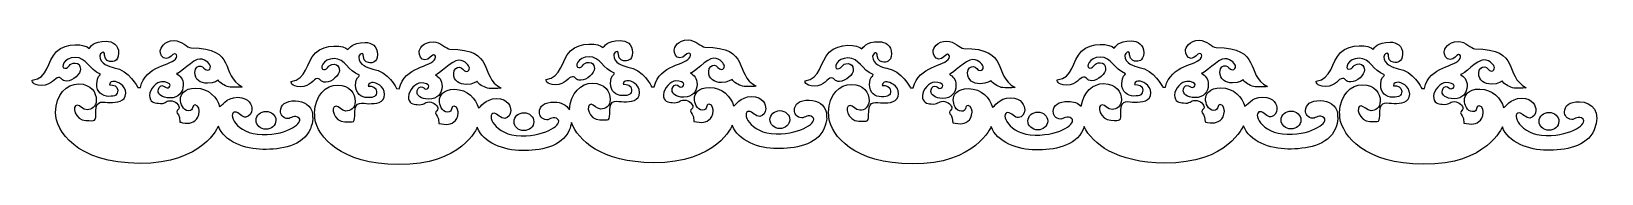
# Model space of a CAD drawing. Header units: centimetres. Extents: x -9.5 to 7.6, y 11.6 to 12.9.
import ezdxf

# ---------------------------------------------------------------- set-up
doc = ezdxf.new("R2010")
doc.units = ezdxf.units.CM
doc.header["$MEASUREMENT"] = 0
doc.layers.add('Layer 1', color=7, linetype='Continuous')

msp = doc.modelspace()

# ---------------------------------------------------------------- linework, layer by layer
at = {"layer": 'Layer 1', "color": 30}
for points, knots in [([(-7.92437, 12.9217), (-8.03492, 12.9226), (-8.07488, 12.83982), (-8.0752, 12.80973), (-8.0752, 12.80973), (-8.07553, 12.77956), (-8.05703, 12.72751), (-8.01179, 12.72648), (-8.01179, 12.72648), (-7.96655, 12.72538), (-7.94321, 12.77953), (-7.92052, 12.77935), (-7.92052, 12.77935), (-7.89796, 12.77916), (-7.89223, 12.76068), (-7.90083, 12.73897), (-7.90083, 12.73897), (-7.94319, 12.64532), (-8.23525, 12.66052), (-8.29137, 12.41513), (-8.29137, 12.41513), (-8.29137, 12.41513), (-8.31971, 12.41555), (-8.31971, 12.41555), (-8.31971, 12.41555), (-8.31971, 12.41555), (-8.41389, 12.60588), (-8.57671, 12.62783), (-8.57671, 12.62783), (-8.62879, 12.64062), (-8.73185, 12.66943), (-8.73091, 12.75562), (-8.73091, 12.75562), (-8.73058, 12.78596), (-8.67934, 12.82385), (-8.67999, 12.76311), (-8.67999, 12.76311), (-8.68065, 12.70231), (-8.62358, 12.69455), (-8.60937, 12.69443), (-8.60937, 12.69443), (-8.59531, 12.69433), (-8.52825, 12.6906), (-8.52723, 12.78434), (-8.52723, 12.78434), (-8.52622, 12.87809), (-8.59359, 12.91408), (-8.66125, 12.91463), (-8.66125, 12.91463), (-8.80801, 12.91583), (-8.83008, 12.85057), (-8.8486, 12.83762), (-8.8486, 12.83762), (-8.88442, 12.88521), (-9.09863, 12.9051), (-9.20167, 12.80266), (-9.20167, 12.80266), (-9.30483, 12.70039), (-9.29344, 12.51172), (-9.46491, 12.49297), (-9.46491, 12.49297), (-9.46493, 12.49293), (-9.47383, 12.43725), (-9.36356, 12.43636), (-9.36356, 12.43636), (-9.25357, 12.43547), (-9.22155, 12.52369), (-9.17909, 12.52336), (-9.17909, 12.52336), (-9.13691, 12.52301), (-9.15413, 12.48561), (-9.08926, 12.48506), (-9.08926, 12.48506), (-9.02437, 12.48454), (-8.93627, 12.56448), (-8.94131, 12.61285), (-8.94131, 12.61285), (-8.94637, 12.66091), (-8.9589, 12.67619), (-8.99799, 12.67862), (-8.99799, 12.67862), (-9.06941, 12.68131), (-9.05972, 12.62159), (-9.1104, 12.62201), (-9.1104, 12.62201), (-9.16122, 12.62242), (-9.12314, 12.74122), (-8.99895, 12.74022), (-8.99895, 12.74022), (-8.87461, 12.73921), (-8.85066, 12.60957), (-8.72418, 12.5604), (-8.72418, 12.5604), (-8.7244, 12.54008), (-8.76402, 12.54541), (-8.76501, 12.45426), (-8.76501, 12.45426), (-8.766, 12.36299), (-8.70432, 12.31955), (-8.63387, 12.31898), (-8.63387, 12.31898), (-8.56313, 12.31841), (-8.53787, 12.33365), (-8.53732, 12.38433), (-8.53732, 12.38433), (-8.53676, 12.43494), (-8.58447, 12.44267), (-8.62667, 12.44302), (-8.62667, 12.44302), (-8.62625, 12.48109), (-8.59263, 12.48106), (-8.57287, 12.4809), (-8.57287, 12.4809), (-8.55308, 12.48074), (-8.44888, 12.44656), (-8.44989, 12.35269), (-8.44989, 12.35269), (-8.45091, 12.25902), (-8.54997, 12.25222), (-8.62042, 12.2528), (-8.62042, 12.2528), (-8.69087, 12.25337), (-8.77231, 12.28969), (-8.77366, 12.16289), (-8.77366, 12.16289), (-8.77503, 12.03621), (-8.77516, 12.05671), (-8.88222, 12.05758), (-8.88222, 12.05758), (-9.00043, 12.05854), (-9.04435, 12.22394), (-8.97638, 12.22532), (-8.97638, 12.22532), (-8.94546, 12.22507), (-8.91763, 12.17451), (-8.86974, 12.17413), (-8.86974, 12.17413), (-8.8217, 12.17374), (-8.77002, 12.20757), (-8.76982, 12.27694), (-8.76982, 12.27694), (-8.76834, 12.36253), (-8.82734, 12.45235), (-8.96004, 12.45343), (-8.96004, 12.45343), (-9.09273, 12.45451), (-9.20917, 12.33876), (-9.21128, 12.14374), (-9.21128, 12.14374), (-9.21338, 11.94854), (-8.98881, 11.59988), (-8.30002, 11.59429), (-8.30002, 11.59429), (-7.61136, 11.58871), (-7.44448, 11.99847), (-7.44448, 11.99847), (-7.44448, 11.99847), (-7.38422, 11.82821), (-7.15356, 11.74778), (-6.9617, 11.74622), (-6.9617, 11.74622), (-6.76969, 11.74467), (-6.52606, 11.78014), (-6.44675, 11.96808), (-6.44675, 11.96808), (-6.43061, 12.00644), (-6.42192, 12.04168), (-6.41936, 12.07339), (-6.41936, 12.07339), (-6.42212, 12.09006), (-6.42386, 12.10606), (-6.42369, 12.12126), (-6.42369, 12.12126), (-6.42364, 12.12524), (-6.42291, 12.12905), (-6.42273, 12.13292), (-6.42273, 12.13292), (-6.44057, 12.22029), (-6.5152, 12.26995), (-6.60863, 12.27069), (-6.60863, 12.27069), (-6.7157, 12.27156), (-6.76978, 12.22891), (-6.77052, 12.16039), (-6.77052, 12.16039), (-6.77087, 12.12757), (-6.74841, 12.08128), (-6.68981, 12.07839), (-6.68981, 12.07839), (-6.66016, 12.07815), (-6.61674, 12.12733), (-6.56876, 12.08338), (-6.56876, 12.08338), (-6.52092, 12.03968), (-6.67604, 11.90328), (-6.96843, 11.90565), (-6.96843, 11.90565), (-7.26068, 11.90802), (-7.35091, 12.14987), (-7.26193, 12.14915), (-7.26193, 12.14915), (-7.22672, 12.14887), (-7.18583, 12.09012), (-7.14665, 12.09462), (-7.14665, 12.09462), (-7.10775, 12.09914), (-7.08131, 12.13491), (-7.08084, 12.17787), (-7.08084, 12.17787), (-7.08037, 12.22105), (-7.10805, 12.30755), (-7.23503, 12.30857), (-7.23503, 12.30857), (-7.36216, 12.30961), (-7.41127, 12.20586), (-7.43103, 12.20867), (-7.43103, 12.20867), (-7.45839, 12.30584), (-7.54896, 12.40733), (-7.69043, 12.40847), (-7.69043, 12.40847), (-7.82006, 12.40952), (-7.85566, 12.33373), (-7.85615, 12.28818), (-7.85615, 12.28818), (-7.85665, 12.24257), (-7.82925, 12.16381), (-7.76728, 12.1633), (-7.76728, 12.1633), (-7.70504, 12.1628), (-7.73837, 12.22649), (-7.69619, 12.22616), (-7.69619, 12.22616), (-7.65359, 12.22581), (-7.65152, 12.15498), (-7.65152, 12.15498), (-7.65152, 12.15498), (-7.65505, 12.05885), (-7.73216, 12.02894), (-7.77449, 12.02927), (-7.77449, 12.02927), (-7.81667, 12.02962), (-7.86144, 12.04009), (-7.86144, 12.04009), (-7.86144, 12.04009), (-7.86053, 12.1237), (-7.89722, 12.13137), (-7.89698, 12.15165), (-7.89698, 12.15165), (-7.89677, 12.17191), (-7.87129, 12.17712), (-7.87104, 12.19993), (-7.87104, 12.19993), (-7.8708, 12.22274), (-7.90977, 12.27106), (-7.96616, 12.27153), (-7.96616, 12.27153), (-8.0227, 12.27198), (-8.02045, 12.23107), (-8.09634, 12.24447), (-8.09634, 12.24447), (-8.1388, 12.2448), (-8.19222, 12.25803), (-8.19145, 12.32897), (-8.19145, 12.32897), (-8.19068, 12.39979), (-8.11099, 12.47798), (-8.06031, 12.47757), (-8.06031, 12.47757), (-8.00935, 12.47716), (-7.96931, 12.4618), (-7.96952, 12.44177), (-7.96952, 12.44177), (-7.96974, 12.42168), (-7.98667, 12.41085), (-8.00171, 12.41097), (-8.00171, 12.41097), (-8.0166, 12.41109), (-8.03167, 12.43448), (-8.05743, 12.4347), (-8.05743, 12.4347), (-8.08305, 12.43491), (-8.09797, 12.40369), (-8.09826, 12.37559), (-8.09826, 12.37559), (-8.09857, 12.34759), (-8.06218, 12.30267), (-7.96904, 12.30191), (-7.96904, 12.30191), (-7.87589, 12.30115), (-7.82717, 12.36662), (-7.82637, 12.44011), (-7.82637, 12.44011), (-7.82557, 12.51363), (-7.86209, 12.53923), (-7.89843, 12.56498), (-7.89843, 12.56498), (-7.86462, 12.56217), (-7.71898, 12.72291), (-7.64575, 12.72232), (-7.64575, 12.72232), (-7.57223, 12.72174), (-7.53076, 12.65806), (-7.53094, 12.64032), (-7.53094, 12.64032), (-7.53113, 12.62266), (-7.53948, 12.60226), (-7.56217, 12.60244), (-7.56217, 12.60244), (-7.59712, 12.60224), (-7.60823, 12.64674), (-7.63662, 12.64698), (-7.63662, 12.64698), (-7.66448, 12.64721), (-7.69991, 12.63404), (-7.70051, 12.5783), (-7.70051, 12.5783), (-7.70136, 12.49975), (-7.63976, 12.46111), (-7.56361, 12.4605), (-7.56361, 12.4605), (-7.48744, 12.45989), (-7.44736, 12.49505), (-7.44736, 12.49505), (-7.44736, 12.49505), (-7.43137, 12.46585), (-7.37606, 12.4325), (-7.33495, 12.42179), (-7.33495, 12.42179), (-7.29399, 12.41115), (-7.18508, 12.42054), (-7.18508, 12.42054), (-7.18508, 12.42054), (-7.43525, 12.5533), (-7.2332, 12.83933), (-7.74183, 12.84345), (-7.74183, 12.84345), (-7.78165, 12.84377), (-7.84374, 12.92165), (-7.92437, 12.9217)], [0, 0, 0, 0, 0.01162791, 0.01162791, 0.01162791, 0.01162791, 0.02325581, 0.02325581, 0.02325581, 0.02325581, 0.03488372, 0.03488372, 0.03488372, 0.03488372, 0.04651163, 0.04651163, 0.04651163, 0.04651163, 0.05813953, 0.05813953, 0.05813953, 0.05813953, 0.06976744, 0.06976744, 0.06976744, 0.06976744, 0.08139535, 0.08139535, 0.08139535, 0.08139535, 0.09302326, 0.09302326, 0.09302326, 0.09302326, 0.10465116, 0.10465116, 0.10465116, 0.10465116, 0.11627907, 0.11627907, 0.11627907, 0.11627907, 0.12790698, 0.12790698, 0.12790698, 0.12790698, 0.13953488, 0.13953488, 0.13953488, 0.13953488, 0.15116279, 0.15116279, 0.15116279, 0.15116279, 0.1627907, 0.1627907, 0.1627907, 0.1627907, 0.1744186, 0.1744186, 0.1744186, 0.1744186, 0.18604651, 0.18604651, 0.18604651, 0.18604651, 0.19767442, 0.19767442, 0.19767442, 0.19767442, 0.20930233, 0.20930233, 0.20930233, 0.20930233, 0.22093023, 0.22093023, 0.22093023, 0.22093023, 0.23255814, 0.23255814, 0.23255814, 0.23255814, 0.24418605, 0.24418605, 0.24418605, 0.24418605, 0.25581395, 0.25581395, 0.25581395, 0.25581395, 0.26744186, 0.26744186, 0.26744186, 0.26744186, 0.27906977, 0.27906977, 0.27906977, 0.27906977, 0.29069767, 0.29069767, 0.29069767, 0.29069767, 0.30232558, 0.30232558, 0.30232558, 0.30232558, 0.31395349, 0.31395349, 0.31395349, 0.31395349, 0.3255814, 0.3255814, 0.3255814, 0.3255814, 0.3372093, 0.3372093, 0.3372093, 0.3372093, 0.34883721, 0.34883721, 0.34883721, 0.34883721, 0.36046512, 0.36046512, 0.36046512, 0.36046512, 0.37209302, 0.37209302, 0.37209302, 0.37209302, 0.38372093, 0.38372093, 0.38372093, 0.38372093, 0.39534884, 0.39534884, 0.39534884, 0.39534884, 0.40697674, 0.40697674, 0.40697674, 0.40697674, 0.41860465, 0.41860465, 0.41860465, 0.41860465, 0.43023256, 0.43023256, 0.43023256, 0.43023256, 0.44186047, 0.44186047, 0.44186047, 0.44186047, 0.45348837, 0.45348837, 0.45348837, 0.45348837, 0.46511628, 0.46511628, 0.46511628, 0.46511628, 0.47674419, 0.47674419, 0.47674419, 0.47674419, 0.48837209, 0.48837209, 0.48837209, 0.48837209, 0.5, 0.5, 0.5, 0.5, 0.51162791, 0.51162791, 0.51162791, 0.51162791, 0.52325581, 0.52325581, 0.52325581, 0.52325581, 0.53488372, 0.53488372, 0.53488372, 0.53488372, 0.54651163, 0.54651163, 0.54651163, 0.54651163, 0.55813953, 0.55813953, 0.55813953, 0.55813953, 0.56976744, 0.56976744, 0.56976744, 0.56976744, 0.58139535, 0.58139535, 0.58139535, 0.58139535, 0.59302326, 0.59302326, 0.59302326, 0.59302326, 0.60465116, 0.60465116, 0.60465116, 0.60465116, 0.61627907, 0.61627907, 0.61627907, 0.61627907, 0.62790698, 0.62790698, 0.62790698, 0.62790698, 0.63953488, 0.63953488, 0.63953488, 0.63953488, 0.65116279, 0.65116279, 0.65116279, 0.65116279, 0.6627907, 0.6627907, 0.6627907, 0.6627907, 0.6744186, 0.6744186, 0.6744186, 0.6744186, 0.68604651, 0.68604651, 0.68604651, 0.68604651, 0.69767442, 0.69767442, 0.69767442, 0.69767442, 0.70930233, 0.70930233, 0.70930233, 0.70930233, 0.72093023, 0.72093023, 0.72093023, 0.72093023, 0.73255814, 0.73255814, 0.73255814, 0.73255814, 0.74418605, 0.74418605, 0.74418605, 0.74418605, 0.75581395, 0.75581395, 0.75581395, 0.75581395, 0.76744186, 0.76744186, 0.76744186, 0.76744186, 0.77906977, 0.77906977, 0.77906977, 0.77906977, 0.79069767, 0.79069767, 0.79069767, 0.79069767, 0.80232558, 0.80232558, 0.80232558, 0.80232558, 0.81395349, 0.81395349, 0.81395349, 0.81395349, 0.8255814, 0.8255814, 0.8255814, 0.8255814, 0.8372093, 0.8372093, 0.8372093, 0.8372093, 0.84883721, 0.84883721, 0.84883721, 0.84883721, 0.86046512, 0.86046512, 0.86046512, 0.86046512, 0.87209302, 0.87209302, 0.87209302, 0.87209302, 0.88372093, 0.88372093, 0.88372093, 0.88372093, 0.89534884, 0.89534884, 0.89534884, 0.89534884, 0.90697674, 0.90697674, 0.90697674, 0.90697674, 0.91860465, 0.91860465, 0.91860465, 0.91860465, 0.93023256, 0.93023256, 0.93023256, 0.93023256, 0.94186047, 0.94186047, 0.94186047, 0.94186047, 0.95348837, 0.95348837, 0.95348837, 0.95348837, 0.96511628, 0.96511628, 0.96511628, 0.96511628, 0.97674419, 0.97674419, 0.97674419, 0.97674419, 1, 1, 1, 1]), ([(-2.34774, 12.9292), (-2.4583, 12.93009), (-2.49778, 12.84773), (-2.4981, 12.81764), (-2.4981, 12.81764), (-2.49842, 12.78747), (-2.48041, 12.73542), (-2.43517, 12.73439), (-2.43517, 12.73439), (-2.38993, 12.73329), (-2.36611, 12.78744), (-2.34342, 12.78726), (-2.34342, 12.78726), (-2.32085, 12.78707), (-2.31561, 12.76817), (-2.32421, 12.74646), (-2.32421, 12.74646), (-2.36657, 12.65281), (-2.65814, 12.66843), (-2.71427, 12.42304), (-2.71427, 12.42304), (-2.71427, 12.42304), (-2.74261, 12.42304), (-2.74261, 12.42304), (-2.74261, 12.42304), (-2.74261, 12.42304), (-2.83727, 12.61379), (-3.00009, 12.63574), (-3.00009, 12.63574), (-3.05217, 12.64853), (-3.15474, 12.67734), (-3.15381, 12.76353), (-3.15381, 12.76353), (-3.15348, 12.79387), (-3.10224, 12.83134), (-3.10289, 12.77061), (-3.10289, 12.77061), (-3.10355, 12.7098), (-3.04696, 12.70246), (-3.03275, 12.70234), (-3.03275, 12.70234), (-3.01869, 12.70223), (-2.95114, 12.69851), (-2.95013, 12.79225), (-2.95013, 12.79225), (-2.94911, 12.886), (-3.01648, 12.92199), (-3.08415, 12.92254), (-3.08415, 12.92254), (-3.23091, 12.92373), (-3.25297, 12.85848), (-3.2715, 12.84553), (-3.2715, 12.84553), (-3.30731, 12.89312), (-3.52153, 12.91259), (-3.62457, 12.81015), (-3.62457, 12.81015), (-3.72773, 12.70788), (-3.71634, 12.51963), (-3.88781, 12.50088), (-3.88781, 12.50088), (-3.88783, 12.50084), (-3.89673, 12.44516), (-3.78645, 12.44427), (-3.78645, 12.44427), (-3.67647, 12.44338), (-3.64493, 12.5316), (-3.60247, 12.53126), (-3.60247, 12.53126), (-3.56029, 12.53092), (-3.57751, 12.49352), (-3.51264, 12.49297), (-3.51264, 12.49297), (-3.44774, 12.49245), (-3.35917, 12.57239), (-3.36421, 12.62076), (-3.36421, 12.62076), (-3.36927, 12.66882), (-3.38228, 12.6841), (-3.42137, 12.68652), (-3.42137, 12.68652), (-3.49279, 12.68921), (-3.48262, 12.6295), (-3.5333, 12.62991), (-3.5333, 12.62991), (-3.58412, 12.63033), (-3.54652, 12.74871), (-3.42233, 12.74771), (-3.42233, 12.74771), (-3.29799, 12.7467), (-3.27404, 12.61747), (-3.14756, 12.56831), (-3.14756, 12.56831), (-3.14778, 12.54798), (-3.18739, 12.55332), (-3.18839, 12.46217), (-3.18839, 12.46217), (-3.18938, 12.3709), (-3.1277, 12.32746), (-3.05725, 12.32689), (-3.05725, 12.32689), (-2.98651, 12.32631), (-2.96077, 12.34114), (-2.96022, 12.39182), (-2.96022, 12.39182), (-2.95966, 12.44244), (-3.00785, 12.45058), (-3.05005, 12.45093), (-3.05005, 12.45093), (-3.04963, 12.489), (-3.01601, 12.48855), (-2.99624, 12.48839), (-2.99624, 12.48839), (-2.97646, 12.48823), (-2.87225, 12.45447), (-2.87327, 12.3606), (-2.87327, 12.3606), (-2.87428, 12.26692), (-2.97335, 12.26013), (-3.0438, 12.2607), (-3.0438, 12.2607), (-3.11425, 12.26128), (-3.19569, 12.2976), (-3.19704, 12.1708), (-3.19704, 12.1708), (-3.19841, 12.04412), (-3.19806, 12.06462), (-3.30512, 12.06548), (-3.30512, 12.06548), (-3.42333, 12.06644), (-3.46725, 12.23185), (-3.39927, 12.23323), (-3.39927, 12.23323), (-3.36836, 12.23298), (-3.34053, 12.182), (-3.29263, 12.18162), (-3.29263, 12.18162), (-3.2446, 12.18123), (-3.19292, 12.21548), (-3.19272, 12.28485), (-3.19272, 12.28485), (-3.19124, 12.37044), (-3.25024, 12.46026), (-3.38294, 12.46133), (-3.38294, 12.46133), (-3.51062, 12.46237), (-3.62346, 12.35511), (-3.6337, 12.17329), (-3.6337, 12.17329), (-3.66599, 12.22701), (-3.72716, 12.25678), (-3.79942, 12.25737), (-3.79942, 12.25737), (-3.90649, 12.25824), (-3.96057, 12.2156), (-3.96131, 12.14707), (-3.96131, 12.14707), (-3.96166, 12.11425), (-3.93902, 12.06796), (-3.88013, 12.06507), (-3.88013, 12.06507), (-3.85075, 12.06483), (-3.8072, 12.11402), (-3.75907, 12.07006), (-3.75907, 12.07006), (-3.71108, 12.02636), (-3.86682, 11.88996), (-4.15922, 11.89233), (-4.15922, 11.89233), (-4.45133, 11.8947), (-4.5417, 12.13655), (-4.45273, 12.13583), (-4.45273, 12.13583), (-4.41736, 12.13555), (-4.37662, 12.0768), (-4.33744, 12.0813), (-4.33744, 12.0813), (-4.29839, 12.08582), (-4.27209, 12.12159), (-4.27163, 12.16455), (-4.27163, 12.16455), (-4.27117, 12.20773), (-4.29836, 12.29423), (-4.42535, 12.29525), (-4.42535, 12.29525), (-4.55247, 12.29628), (-4.6016, 12.19254), (-4.62134, 12.19535), (-4.62134, 12.19535), (-4.6487, 12.29252), (-4.73927, 12.39401), (-4.88074, 12.39515), (-4.88074, 12.39515), (-5.01049, 12.3962), (-5.04599, 12.32041), (-5.04647, 12.27486), (-5.04647, 12.27486), (-5.04696, 12.22926), (-5.0197, 12.15048), (-4.9576, 12.14998), (-4.9576, 12.14998), (-4.89536, 12.14948), (-4.92884, 12.21318), (-4.8865, 12.21284), (-4.8865, 12.21284), (-4.84417, 12.21249), (-4.84183, 12.14166), (-4.84183, 12.14166), (-4.84183, 12.14166), (-4.84579, 12.04553), (-4.92247, 12.01561), (-4.9648, 12.01595), (-4.9648, 12.01595), (-5.00712, 12.0163), (-5.05223, 12.02677), (-5.05223, 12.02677), (-5.05223, 12.02677), (-5.05132, 12.11038), (-5.08798, 12.11805), (-5.08778, 12.13833), (-5.08778, 12.13833), (-5.08755, 12.15859), (-5.0616, 12.16381), (-5.06136, 12.18661), (-5.06136, 12.18661), (-5.06111, 12.20942), (-5.10057, 12.25774), (-5.15695, 12.25821), (-5.15695, 12.25821), (-5.21349, 12.25866), (-5.21126, 12.21775), (-5.28713, 12.23115), (-5.28713, 12.23115), (-5.32947, 12.2315), (-5.38301, 12.24472), (-5.38224, 12.31565), (-5.38224, 12.31565), (-5.38148, 12.38647), (-5.30146, 12.46466), (-5.25062, 12.46425), (-5.25062, 12.46425), (-5.1998, 12.46384), (-5.15962, 12.44848), (-5.15983, 12.42845), (-5.15983, 12.42845), (-5.16006, 12.40838), (-5.177, 12.39753), (-5.19202, 12.39765), (-5.19202, 12.39765), (-5.20693, 12.39777), (-5.22261, 12.42116), (-5.24822, 12.42138), (-5.24822, 12.42138), (-5.27385, 12.42159), (-5.28876, 12.39037), (-5.28905, 12.36227), (-5.28905, 12.36227), (-5.28936, 12.33428), (-5.25251, 12.28935), (-5.15935, 12.28859), (-5.15935, 12.28859), (-5.06634, 12.28783), (-5.01748, 12.3533), (-5.01668, 12.42679), (-5.01668, 12.42679), (-5.01588, 12.50033), (-5.05226, 12.5259), (-5.08874, 12.55166), (-5.08874, 12.55166), (-5.0548, 12.54885), (-4.90909, 12.7096), (-4.83558, 12.709), (-4.83558, 12.709), (-4.76221, 12.70842), (-4.72105, 12.64474), (-4.72125, 12.627), (-4.72125, 12.627), (-4.72145, 12.60933), (-4.72977, 12.58894), (-4.75248, 12.58912), (-4.75248, 12.58912), (-4.78743, 12.58892), (-4.79882, 12.63343), (-4.82694, 12.63366), (-4.82694, 12.63366), (-4.85507, 12.63389), (-4.89023, 12.62072), (-4.89083, 12.56498), (-4.89083, 12.56498), (-4.89169, 12.48645), (-4.83007, 12.44781), (-4.75392, 12.44718), (-4.75392, 12.44718), (-4.67777, 12.44656), (-4.63767, 12.48173), (-4.63767, 12.48173), (-4.63767, 12.48173), (-4.62184, 12.45253), (-4.56656, 12.41918), (-4.52574, 12.40847), (-4.52574, 12.40847), (-4.48462, 12.39782), (-4.37539, 12.40722), (-4.37539, 12.40722), (-4.37539, 12.40722), (-4.6257, 12.53998), (-4.42398, 12.826), (-4.93262, 12.83013), (-4.93262, 12.83013), (-4.97243, 12.83045), (-5.03407, 12.90832), (-5.11468, 12.90838), (-5.11468, 12.90838), (-5.22523, 12.90928), (-5.26569, 12.82652), (-5.266, 12.79641), (-5.266, 12.79641), (-5.26632, 12.76626), (-5.24767, 12.71419), (-5.20259, 12.71316), (-5.20259, 12.71316), (-5.15719, 12.71206), (-5.13354, 12.76621), (-5.11084, 12.76603), (-5.11084, 12.76603), (-5.08828, 12.76584), (-5.08306, 12.74738), (-5.09162, 12.72565), (-5.09162, 12.72565), (-5.134, 12.63201), (-5.42556, 12.6472), (-5.48168, 12.40181), (-5.48168, 12.40181), (-5.48168, 12.40181), (-5.51002, 12.40223), (-5.51002, 12.40223), (-5.51002, 12.40223), (-5.51002, 12.40223), (-5.60454, 12.59255), (-5.7675, 12.61451), (-5.7675, 12.61451), (-5.81972, 12.6273), (-5.92214, 12.65611), (-5.92122, 12.7423), (-5.92122, 12.7423), (-5.9209, 12.77264), (-5.86966, 12.81053), (-5.8703, 12.74979), (-5.8703, 12.74979), (-5.87096, 12.68899), (-5.81389, 12.68122), (-5.79969, 12.68111), (-5.79969, 12.68111), (-5.78562, 12.68099), (-5.71857, 12.67728), (-5.71754, 12.77102), (-5.71754, 12.77102), (-5.71654, 12.86477), (-5.78423, 12.90076), (-5.85205, 12.90131), (-5.85205, 12.90131), (-5.99866, 12.90249), (-6.02025, 12.83725), (-6.03891, 12.8243), (-6.03891, 12.8243), (-6.0746, 12.87189), (-6.28881, 12.89178), (-6.39198, 12.78934), (-6.39198, 12.78934), (-6.49516, 12.68707), (-6.48405, 12.49842), (-6.65523, 12.47965), (-6.65523, 12.47965), (-6.65523, 12.47965), (-6.66416, 12.42393), (-6.55387, 12.42304), (-6.55387, 12.42304), (-6.44388, 12.42215), (-6.41222, 12.5108), (-6.36989, 12.51045), (-6.36989, 12.51045), (-6.32755, 12.51012), (-6.3446, 12.47227), (-6.27958, 12.47174), (-6.27958, 12.47174), (-6.21469, 12.47121), (-6.12629, 12.55157), (-6.13162, 12.59994), (-6.13162, 12.59994), (-6.13666, 12.64802), (-6.14983, 12.66287), (-6.18879, 12.6653), (-6.18879, 12.6653), (-6.26019, 12.66797), (-6.25003, 12.60827), (-6.30071, 12.60869), (-6.30071, 12.60869), (-6.35167, 12.6091), (-6.31346, 12.7279), (-6.18927, 12.7269), (-6.18927, 12.7269), (-6.0652, 12.72589), (-6.04125, 12.59626), (-5.9145, 12.54708), (-5.9145, 12.54708), (-5.91471, 12.52676), (-5.95434, 12.5325), (-5.95533, 12.44136), (-5.95533, 12.44136), (-5.95631, 12.35009), (-5.89479, 12.30623), (-5.82419, 12.30566), (-5.82419, 12.30566), (-5.75374, 12.30509), (-5.72818, 12.32034), (-5.72763, 12.37101), (-5.72763, 12.37101), (-5.72708, 12.42162), (-5.775, 12.42935), (-5.81746, 12.4297), (-5.81746, 12.4297), (-5.81706, 12.46777), (-5.78295, 12.46774), (-5.76318, 12.46758), (-5.76318, 12.46758), (-5.74341, 12.46742), (-5.63919, 12.43366), (-5.6402, 12.33979), (-5.6402, 12.33979), (-5.64122, 12.24611), (-5.74029, 12.23932), (-5.81074, 12.23989), (-5.81074, 12.23989), (-5.88134, 12.24046), (-5.96309, 12.27639), (-5.96445, 12.14957), (-5.96445, 12.14957), (-5.96582, 12.02289), (-5.96533, 12.04338), (-6.07254, 12.04426), (-6.07254, 12.04426), (-6.19061, 12.04522), (-6.23465, 12.21105), (-6.16669, 12.21242), (-6.16669, 12.21242), (-6.13578, 12.21217), (-6.10795, 12.1612), (-6.06005, 12.16081), (-6.06005, 12.16081), (-6.01201, 12.16042), (-5.96033, 12.19423), (-5.96013, 12.26362), (-5.96013, 12.26362), (-5.95864, 12.34921), (-6.01781, 12.43903), (-6.15036, 12.44011), (-6.15036, 12.44011), (-6.28026, 12.44116), (-6.39497, 12.33007), (-6.40159, 12.14207), (-6.40159, 12.14207), (-6.39793, 12.12391), (-6.39674, 12.10414), (-6.39823, 12.08255), (-6.39823, 12.08255), (-6.36653, 11.88345), (-6.1258, 11.58612), (-5.49033, 11.58097), (-5.49033, 11.58097), (-4.80168, 11.57538), (-4.63479, 11.98515), (-4.63479, 11.98515), (-4.63479, 11.98515), (-4.57465, 11.81489), (-4.34373, 11.73446), (-4.15202, 11.7329), (-4.15202, 11.7329), (-3.95987, 11.73135), (-3.7165, 11.76682), (-3.63706, 11.95476), (-3.63706, 11.95476), (-3.62477, 11.98384), (-3.61679, 12.01099), (-3.61256, 12.03635), (-3.61256, 12.03635), (-3.54211, 11.84374), (-3.2903, 11.6068), (-2.72339, 11.6022), (-2.72339, 11.6022), (-2.03473, 11.59662), (-1.86737, 12.00638), (-1.86737, 12.00638), (-1.86737, 12.00638), (-1.80712, 11.83612), (-1.57646, 11.75569), (-1.3846, 11.75413), (-1.3846, 11.75413), (-1.19259, 11.75257), (-0.94896, 11.78805), (-0.86964, 11.97599), (-0.86964, 11.97599), (-0.8535, 12.01435), (-0.84529, 12.04917), (-0.84274, 12.08089), (-0.84274, 12.08089), (-0.84549, 12.09755), (-0.84675, 12.11397), (-0.84659, 12.12917), (-0.84659, 12.12917), (-0.84654, 12.13315), (-0.84629, 12.13696), (-0.84611, 12.14083), (-0.84611, 12.14083), (-0.86395, 12.2282), (-0.93858, 12.27744), (-1.03201, 12.27819), (-1.03201, 12.27819), (-1.13907, 12.27905), (-1.19316, 12.23681), (-1.19389, 12.1683), (-1.19389, 12.1683), (-1.19425, 12.13548), (-1.17179, 12.08919), (-1.11319, 12.0863), (-1.11319, 12.0863), (-1.08354, 12.08606), (-1.04011, 12.13523), (-0.99214, 12.09129), (-0.99214, 12.09129), (-0.9443, 12.04759), (-1.09942, 11.91118), (-1.39181, 11.91355), (-1.39181, 11.91355), (-1.68406, 11.91593), (-1.77428, 12.15778), (-1.68531, 12.15706), (-1.68531, 12.15706), (-1.6501, 12.15678), (-1.60921, 12.09803), (-1.57002, 12.10253), (-1.57002, 12.10253), (-1.53113, 12.10705), (-1.50469, 12.14282), (-1.50421, 12.18578), (-1.50421, 12.18578), (-1.50375, 12.22896), (-1.53094, 12.31546), (-1.65793, 12.31648), (-1.65793, 12.31648), (-1.78506, 12.31752), (-1.83417, 12.21377), (-1.85392, 12.21658), (-1.85392, 12.21658), (-1.88128, 12.31375), (-1.97234, 12.41482), (-2.1138, 12.41596), (-2.1138, 12.41596), (-2.24343, 12.41702), (-2.27904, 12.34164), (-2.27953, 12.29609), (-2.27953, 12.29609), (-2.28002, 12.25048), (-2.25263, 12.17172), (-2.19066, 12.17121), (-2.19066, 12.17121), (-2.12842, 12.17071), (-2.16127, 12.2344), (-2.11909, 12.23406), (-2.11909, 12.23406), (-2.07649, 12.23372), (-2.07489, 12.16247), (-2.07489, 12.16247), (-2.07489, 12.16247), (-2.07843, 12.06634), (-2.15505, 12.03685), (-2.19739, 12.03718), (-2.19739, 12.03718), (-2.23957, 12.03753), (-2.28482, 12.048), (-2.28482, 12.048), (-2.28482, 12.048), (-2.28391, 12.13161), (-2.32059, 12.13928), (-2.32036, 12.15956), (-2.32036, 12.15956), (-2.32015, 12.17982), (-2.29467, 12.18461), (-2.29442, 12.20742), (-2.29442, 12.20742), (-2.29418, 12.23023), (-2.33315, 12.27897), (-2.38954, 12.27944), (-2.38954, 12.27944), (-2.44607, 12.27989), (-2.44383, 12.23898), (-2.51972, 12.25238), (-2.51972, 12.25238), (-2.56217, 12.25271), (-2.6156, 12.26594), (-2.61483, 12.33688), (-2.61483, 12.33688), (-2.61406, 12.4077), (-2.53389, 12.48589), (-2.48321, 12.48548), (-2.48321, 12.48548), (-2.43225, 12.48506), (-2.3922, 12.46971), (-2.39242, 12.44968), (-2.39242, 12.44968), (-2.39263, 12.42959), (-2.40957, 12.41876), (-2.4246, 12.41888), (-2.4246, 12.41888), (-2.4395, 12.419), (-2.45504, 12.44239), (-2.48081, 12.4426), (-2.48081, 12.4426), (-2.50643, 12.44282), (-2.52135, 12.4116), (-2.52164, 12.3835), (-2.52164, 12.3835), (-2.52195, 12.3555), (-2.48508, 12.31058), (-2.39194, 12.30982), (-2.39194, 12.30982), (-2.29878, 12.30906), (-2.25007, 12.37453), (-2.24927, 12.44801), (-2.24927, 12.44801), (-2.24847, 12.52154), (-2.28498, 12.54673), (-2.32132, 12.57247), (-2.32132, 12.57247), (-2.28752, 12.56966), (-2.14188, 12.73082), (-2.06865, 12.73023), (-2.06865, 12.73023), (-1.99512, 12.72964), (-1.95366, 12.66597), (-1.95384, 12.64823), (-1.95384, 12.64823), (-1.95402, 12.63057), (-1.96237, 12.61016), (-1.98506, 12.61035), (-1.98506, 12.61035), (-2.02002, 12.61015), (-2.03113, 12.65465), (-2.05952, 12.65489), (-2.05952, 12.65489), (-2.08738, 12.65512), (-2.12329, 12.64195), (-2.12389, 12.58621), (-2.12389, 12.58621), (-2.12474, 12.50766), (-2.06266, 12.46902), (-1.9865, 12.46841), (-1.9865, 12.46841), (-1.91034, 12.4678), (-1.87026, 12.50296), (-1.87026, 12.50296), (-1.87026, 12.50296), (-1.85427, 12.47376), (-1.79943, 12.44041), (-1.75833, 12.4297), (-1.75833, 12.4297), (-1.71736, 12.41906), (-1.60797, 12.42845), (-1.60797, 12.42845), (-1.60797, 12.42845), (-1.85815, 12.56121), (-1.65658, 12.84724), (-2.1652, 12.85136), (-2.1652, 12.85136), (-2.20503, 12.85168), (-2.26712, 12.92914), (-2.34774, 12.9292)], [0, 0, 0, 0, 0.00588235, 0.00588235, 0.00588235, 0.00588235, 0.01176471, 0.01176471, 0.01176471, 0.01176471, 0.01764706, 0.01764706, 0.01764706, 0.01764706, 0.02352941, 0.02352941, 0.02352941, 0.02352941, 0.02941176, 0.02941176, 0.02941176, 0.02941176, 0.03529412, 0.03529412, 0.03529412, 0.03529412, 0.04117647, 0.04117647, 0.04117647, 0.04117647, 0.04705882, 0.04705882, 0.04705882, 0.04705882, 0.05294118, 0.05294118, 0.05294118, 0.05294118, 0.05882353, 0.05882353, 0.05882353, 0.05882353, 0.06470588, 0.06470588, 0.06470588, 0.06470588, 0.07058824, 0.07058824, 0.07058824, 0.07058824, 0.07647059, 0.07647059, 0.07647059, 0.07647059, 0.08235294, 0.08235294, 0.08235294, 0.08235294, 0.08823529, 0.08823529, 0.08823529, 0.08823529, 0.09411765, 0.09411765, 0.09411765, 0.09411765, 0.1, 0.1, 0.1, 0.1, 0.10588235, 0.10588235, 0.10588235, 0.10588235, 0.11176471, 0.11176471, 0.11176471, 0.11176471, 0.11764706, 0.11764706, 0.11764706, 0.11764706, 0.12352941, 0.12352941, 0.12352941, 0.12352941, 0.12941176, 0.12941176, 0.12941176, 0.12941176, 0.13529412, 0.13529412, 0.13529412, 0.13529412, 0.14117647, 0.14117647, 0.14117647, 0.14117647, 0.14705882, 0.14705882, 0.14705882, 0.14705882, 0.15294118, 0.15294118, 0.15294118, 0.15294118, 0.15882353, 0.15882353, 0.15882353, 0.15882353, 0.16470588, 0.16470588, 0.16470588, 0.16470588, 0.17058824, 0.17058824, 0.17058824, 0.17058824, 0.17647059, 0.17647059, 0.17647059, 0.17647059, 0.18235294, 0.18235294, 0.18235294, 0.18235294, 0.18823529, 0.18823529, 0.18823529, 0.18823529, 0.19411765, 0.19411765, 0.19411765, 0.19411765, 0.2, 0.2, 0.2, 0.2, 0.20588235, 0.20588235, 0.20588235, 0.20588235, 0.21176471, 0.21176471, 0.21176471, 0.21176471, 0.21764706, 0.21764706, 0.21764706, 0.21764706, 0.22352941, 0.22352941, 0.22352941, 0.22352941, 0.22941176, 0.22941176, 0.22941176, 0.22941176, 0.23529412, 0.23529412, 0.23529412, 0.23529412, 0.24117647, 0.24117647, 0.24117647, 0.24117647, 0.24705882, 0.24705882, 0.24705882, 0.24705882, 0.25294118, 0.25294118, 0.25294118, 0.25294118, 0.25882353, 0.25882353, 0.25882353, 0.25882353, 0.26470588, 0.26470588, 0.26470588, 0.26470588, 0.27058824, 0.27058824, 0.27058824, 0.27058824, 0.27647059, 0.27647059, 0.27647059, 0.27647059, 0.28235294, 0.28235294, 0.28235294, 0.28235294, 0.28823529, 0.28823529, 0.28823529, 0.28823529, 0.29411765, 0.29411765, 0.29411765, 0.29411765, 0.3, 0.3, 0.3, 0.3, 0.30588235, 0.30588235, 0.30588235, 0.30588235, 0.31176471, 0.31176471, 0.31176471, 0.31176471, 0.31764706, 0.31764706, 0.31764706, 0.31764706, 0.32352941, 0.32352941, 0.32352941, 0.32352941, 0.32941176, 0.32941176, 0.32941176, 0.32941176, 0.33529412, 0.33529412, 0.33529412, 0.33529412, 0.34117647, 0.34117647, 0.34117647, 0.34117647, 0.34705882, 0.34705882, 0.34705882, 0.34705882, 0.35294118, 0.35294118, 0.35294118, 0.35294118, 0.35882353, 0.35882353, 0.35882353, 0.35882353, 0.36470588, 0.36470588, 0.36470588, 0.36470588, 0.37058824, 0.37058824, 0.37058824, 0.37058824, 0.37647059, 0.37647059, 0.37647059, 0.37647059, 0.38235294, 0.38235294, 0.38235294, 0.38235294, 0.38823529, 0.38823529, 0.38823529, 0.38823529, 0.39411765, 0.39411765, 0.39411765, 0.39411765, 0.4, 0.4, 0.4, 0.4, 0.40588235, 0.40588235, 0.40588235, 0.40588235, 0.41176471, 0.41176471, 0.41176471, 0.41176471, 0.41764706, 0.41764706, 0.41764706, 0.41764706, 0.42352941, 0.42352941, 0.42352941, 0.42352941, 0.42941176, 0.42941176, 0.42941176, 0.42941176, 0.43529412, 0.43529412, 0.43529412, 0.43529412, 0.44117647, 0.44117647, 0.44117647, 0.44117647, 0.44705882, 0.44705882, 0.44705882, 0.44705882, 0.45294118, 0.45294118, 0.45294118, 0.45294118, 0.45882353, 0.45882353, 0.45882353, 0.45882353, 0.46470588, 0.46470588, 0.46470588, 0.46470588, 0.47058824, 0.47058824, 0.47058824, 0.47058824, 0.47647059, 0.47647059, 0.47647059, 0.47647059, 0.48235294, 0.48235294, 0.48235294, 0.48235294, 0.48823529, 0.48823529, 0.48823529, 0.48823529, 0.49411765, 0.49411765, 0.49411765, 0.49411765, 0.5, 0.5, 0.5, 0.5, 0.50588235, 0.50588235, 0.50588235, 0.50588235, 0.51176471, 0.51176471, 0.51176471, 0.51176471, 0.51764706, 0.51764706, 0.51764706, 0.51764706, 0.52352941, 0.52352941, 0.52352941, 0.52352941, 0.52941176, 0.52941176, 0.52941176, 0.52941176, 0.53529412, 0.53529412, 0.53529412, 0.53529412, 0.54117647, 0.54117647, 0.54117647, 0.54117647, 0.54705882, 0.54705882, 0.54705882, 0.54705882, 0.55294118, 0.55294118, 0.55294118, 0.55294118, 0.55882353, 0.55882353, 0.55882353, 0.55882353, 0.56470588, 0.56470588, 0.56470588, 0.56470588, 0.57058824, 0.57058824, 0.57058824, 0.57058824, 0.57647059, 0.57647059, 0.57647059, 0.57647059, 0.58235294, 0.58235294, 0.58235294, 0.58235294, 0.58823529, 0.58823529, 0.58823529, 0.58823529, 0.59411765, 0.59411765, 0.59411765, 0.59411765, 0.6, 0.6, 0.6, 0.6, 0.60588235, 0.60588235, 0.60588235, 0.60588235, 0.61176471, 0.61176471, 0.61176471, 0.61176471, 0.61764706, 0.61764706, 0.61764706, 0.61764706, 0.62352941, 0.62352941, 0.62352941, 0.62352941, 0.62941176, 0.62941176, 0.62941176, 0.62941176, 0.63529412, 0.63529412, 0.63529412, 0.63529412, 0.64117647, 0.64117647, 0.64117647, 0.64117647, 0.64705882, 0.64705882, 0.64705882, 0.64705882, 0.65294118, 0.65294118, 0.65294118, 0.65294118, 0.65882353, 0.65882353, 0.65882353, 0.65882353, 0.66470588, 0.66470588, 0.66470588, 0.66470588, 0.67058824, 0.67058824, 0.67058824, 0.67058824, 0.67647059, 0.67647059, 0.67647059, 0.67647059, 0.68235294, 0.68235294, 0.68235294, 0.68235294, 0.68823529, 0.68823529, 0.68823529, 0.68823529, 0.69411765, 0.69411765, 0.69411765, 0.69411765, 0.7, 0.7, 0.7, 0.7, 0.70588235, 0.70588235, 0.70588235, 0.70588235, 0.71176471, 0.71176471, 0.71176471, 0.71176471, 0.71764706, 0.71764706, 0.71764706, 0.71764706, 0.72352941, 0.72352941, 0.72352941, 0.72352941, 0.72941176, 0.72941176, 0.72941176, 0.72941176, 0.73529412, 0.73529412, 0.73529412, 0.73529412, 0.74117647, 0.74117647, 0.74117647, 0.74117647, 0.74705882, 0.74705882, 0.74705882, 0.74705882, 0.75294118, 0.75294118, 0.75294118, 0.75294118, 0.75882353, 0.75882353, 0.75882353, 0.75882353, 0.76470588, 0.76470588, 0.76470588, 0.76470588, 0.77058824, 0.77058824, 0.77058824, 0.77058824, 0.77647059, 0.77647059, 0.77647059, 0.77647059, 0.78235294, 0.78235294, 0.78235294, 0.78235294, 0.78823529, 0.78823529, 0.78823529, 0.78823529, 0.79411765, 0.79411765, 0.79411765, 0.79411765, 0.8, 0.8, 0.8, 0.8, 0.80588235, 0.80588235, 0.80588235, 0.80588235, 0.81176471, 0.81176471, 0.81176471, 0.81176471, 0.81764706, 0.81764706, 0.81764706, 0.81764706, 0.82352941, 0.82352941, 0.82352941, 0.82352941, 0.82941176, 0.82941176, 0.82941176, 0.82941176, 0.83529412, 0.83529412, 0.83529412, 0.83529412, 0.84117647, 0.84117647, 0.84117647, 0.84117647, 0.84705882, 0.84705882, 0.84705882, 0.84705882, 0.85294118, 0.85294118, 0.85294118, 0.85294118, 0.85882353, 0.85882353, 0.85882353, 0.85882353, 0.86470588, 0.86470588, 0.86470588, 0.86470588, 0.87058824, 0.87058824, 0.87058824, 0.87058824, 0.87647059, 0.87647059, 0.87647059, 0.87647059, 0.88235294, 0.88235294, 0.88235294, 0.88235294, 0.88823529, 0.88823529, 0.88823529, 0.88823529, 0.89411765, 0.89411765, 0.89411765, 0.89411765, 0.9, 0.9, 0.9, 0.9, 0.90588235, 0.90588235, 0.90588235, 0.90588235, 0.91176471, 0.91176471, 0.91176471, 0.91176471, 0.91764706, 0.91764706, 0.91764706, 0.91764706, 0.92352941, 0.92352941, 0.92352941, 0.92352941, 0.92941176, 0.92941176, 0.92941176, 0.92941176, 0.93529412, 0.93529412, 0.93529412, 0.93529412, 0.94117647, 0.94117647, 0.94117647, 0.94117647, 0.94705882, 0.94705882, 0.94705882, 0.94705882, 0.95294118, 0.95294118, 0.95294118, 0.95294118, 0.95882353, 0.95882353, 0.95882353, 0.95882353, 0.96470588, 0.96470588, 0.96470588, 0.96470588, 0.97058824, 0.97058824, 0.97058824, 0.97058824, 0.97647059, 0.97647059, 0.97647059, 0.97647059, 0.98235294, 0.98235294, 0.98235294, 0.98235294, 0.98823529, 0.98823529, 0.98823529, 0.98823529, 1, 1, 1, 1]), ([(3.20006, 12.92503), (3.0895, 12.92593), (3.04954, 12.84315), (3.04922, 12.81306), (3.04922, 12.81306), (3.0489, 12.78289), (3.06691, 12.73084), (3.11215, 12.72981), (3.11215, 12.72981), (3.15739, 12.72871), (3.18121, 12.78328), (3.2039, 12.78309), (3.2039, 12.78309), (3.22647, 12.78291), (3.23171, 12.76401), (3.22311, 12.7423), (3.22311, 12.7423), (3.18075, 12.64865), (2.88918, 12.66427), (2.83305, 12.41888), (2.83305, 12.41888), (2.83305, 12.41888), (2.80471, 12.41888), (2.80471, 12.41888), (2.80471, 12.41888), (2.80471, 12.41888), (2.71005, 12.60921), (2.54723, 12.63116), (2.54723, 12.63116), (2.49515, 12.64395), (2.39258, 12.67317), (2.39351, 12.75937), (2.39351, 12.75937), (2.39384, 12.78971), (2.44508, 12.82718), (2.44443, 12.76644), (2.44443, 12.76644), (2.44377, 12.70564), (2.50084, 12.6983), (2.51505, 12.69818), (2.51505, 12.69818), (2.52911, 12.69807), (2.59618, 12.69434), (2.59719, 12.78809), (2.59719, 12.78809), (2.59821, 12.88183), (2.53083, 12.91783), (2.46317, 12.91837), (2.46317, 12.91837), (2.31641, 12.91957), (2.29435, 12.85431), (2.27582, 12.84137), (2.27582, 12.84137), (2.24001, 12.88896), (2.02579, 12.90843), (1.92275, 12.80599), (1.92275, 12.80599), (1.81959, 12.70372), (1.83098, 12.51547), (1.65951, 12.49672), (1.65951, 12.49672), (1.65949, 12.49668), (1.65059, 12.441), (1.76087, 12.44011), (1.76087, 12.44011), (1.87085, 12.43921), (1.90287, 12.52743), (1.94533, 12.5271), (1.94533, 12.5271), (1.98751, 12.52676), (1.97029, 12.48894), (2.03516, 12.48839), (2.03516, 12.48839), (2.10006, 12.48787), (2.18815, 12.56823), (2.18311, 12.61659), (2.18311, 12.61659), (2.17805, 12.66465), (2.16552, 12.67994), (2.12643, 12.68236), (2.12643, 12.68236), (2.05501, 12.68505), (2.0647, 12.62492), (2.01402, 12.62534), (2.01402, 12.62534), (1.9632, 12.62575), (2.0008, 12.74455), (2.12499, 12.74355), (2.12499, 12.74355), (2.24933, 12.74254), (2.27328, 12.61331), (2.39976, 12.56415), (2.39976, 12.56415), (2.39954, 12.54382), (2.35993, 12.54915), (2.35893, 12.458), (2.35893, 12.458), (2.35794, 12.36674), (2.4201, 12.3233), (2.49055, 12.32272), (2.49055, 12.32272), (2.56129, 12.32215), (2.58655, 12.33698), (2.5871, 12.38766), (2.5871, 12.38766), (2.58766, 12.43827), (2.53995, 12.44642), (2.49775, 12.44677), (2.49775, 12.44677), (2.49817, 12.48483), (2.53179, 12.48439), (2.55156, 12.48423), (2.55156, 12.48423), (2.57134, 12.48407), (2.67507, 12.45031), (2.67405, 12.35644), (2.67405, 12.35644), (2.67304, 12.26276), (2.57445, 12.25597), (2.504, 12.25654), (2.504, 12.25654), (2.43355, 12.25711), (2.35163, 12.29344), (2.35028, 12.16663), (2.35028, 12.16663), (2.34891, 12.03996), (2.34926, 12.06004), (2.2422, 12.06091), (2.2422, 12.06091), (2.12399, 12.06186), (2.08007, 12.22768), (2.14804, 12.22907), (2.14804, 12.22907), (2.17896, 12.22882), (2.20679, 12.17784), (2.25469, 12.17745), (2.25469, 12.17745), (2.30272, 12.17707), (2.3544, 12.21131), (2.3546, 12.28068), (2.3546, 12.28068), (2.35608, 12.36628), (2.29708, 12.45568), (2.16438, 12.45676), (2.16438, 12.45676), (2.04724, 12.45771), (1.94283, 12.36769), (1.91843, 12.21242), (1.91843, 12.21242), (1.88395, 12.24621), (1.83436, 12.2644), (1.77768, 12.26487), (1.77768, 12.26487), (1.67061, 12.26573), (1.61653, 12.22351), (1.61579, 12.15498), (1.61579, 12.15498), (1.61544, 12.12216), (1.63761, 12.07587), (1.6965, 12.07298), (1.6965, 12.07298), (1.72587, 12.07274), (1.76942, 12.12193), (1.81755, 12.07797), (1.81755, 12.07797), (1.86554, 12.03427), (1.71028, 11.89786), (1.41788, 11.90024), (1.41788, 11.90024), (1.12577, 11.90261), (1.0354, 12.14446), (1.12437, 12.14374), (1.12437, 12.14374), (1.15975, 12.14346), (1.20048, 12.08471), (1.23966, 12.08921), (1.23966, 12.08921), (1.27871, 12.09373), (1.30501, 12.1295), (1.30547, 12.17246), (1.30547, 12.17246), (1.30594, 12.21564), (1.27826, 12.30214), (1.15128, 12.30316), (1.15128, 12.30316), (1.02415, 12.30419), (0.9755, 12.20045), (0.95576, 12.20326), (0.95576, 12.20326), (0.9284, 12.30043), (0.83735, 12.4015), (0.69588, 12.40264), (0.69588, 12.40264), (0.56613, 12.4037), (0.53063, 12.32832), (0.53016, 12.28277), (0.53016, 12.28277), (0.52966, 12.23717), (0.55692, 12.15838), (0.61903, 12.15789), (0.61903, 12.15789), (0.68127, 12.15739), (0.64827, 12.22109), (0.6906, 12.22074), (0.6906, 12.22074), (0.73293, 12.2204), (0.73479, 12.14915), (0.73479, 12.14915), (0.73479, 12.14915), (0.73083, 12.05302), (0.65463, 12.02351), (0.6123, 12.02386), (0.6123, 12.02386), (0.56998, 12.02421), (0.52487, 12.03468), (0.52487, 12.03468), (0.52487, 12.03468), (0.52578, 12.11829), (0.48913, 12.12596), (0.48933, 12.14624), (0.48933, 12.14624), (0.48956, 12.1665), (0.51502, 12.1713), (0.51527, 12.1941), (0.51527, 12.1941), (0.51551, 12.21691), (0.47654, 12.26565), (0.42015, 12.26612), (0.42015, 12.26612), (0.36361, 12.26657), (0.36585, 12.22566), (0.28997, 12.23906), (0.28997, 12.23906), (0.24764, 12.23941), (0.19409, 12.25263), (0.19486, 12.32356), (0.19486, 12.32356), (0.19563, 12.39438), (0.27564, 12.47257), (0.32648, 12.47216), (0.32648, 12.47216), (0.3773, 12.47174), (0.41748, 12.45639), (0.41727, 12.43636), (0.41727, 12.43636), (0.41704, 12.41629), (0.39962, 12.40544), (0.3846, 12.40556), (0.3846, 12.40556), (0.36969, 12.40568), (0.35449, 12.42907), (0.32888, 12.42928), (0.32888, 12.42928), (0.30326, 12.4295), (0.28834, 12.39828), (0.28805, 12.37018), (0.28805, 12.37018), (0.28774, 12.34219), (0.3246, 12.29726), (0.41775, 12.2965), (0.41775, 12.2965), (0.51076, 12.29574), (0.55914, 12.36121), (0.55994, 12.4347), (0.55994, 12.4347), (0.56074, 12.50823), (0.52436, 12.53339), (0.48788, 12.55915), (0.48788, 12.55915), (0.52182, 12.55634), (0.66753, 12.71751), (0.74104, 12.71691), (0.74104, 12.71691), (0.81441, 12.71632), (0.85605, 12.65265), (0.85585, 12.63491), (0.85585, 12.63491), (0.85565, 12.61723), (0.84685, 12.59684), (0.82414, 12.59703), (0.82414, 12.59703), (0.78919, 12.59683), (0.77828, 12.64134), (0.75017, 12.64157), (0.75017, 12.64157), (0.72204, 12.6418), (0.6864, 12.62863), (0.6858, 12.57289), (0.6858, 12.57289), (0.68494, 12.49435), (0.74655, 12.45572), (0.8227, 12.45509), (0.8227, 12.45509), (0.89885, 12.45446), (0.93895, 12.48964), (0.93895, 12.48964), (0.93895, 12.48964), (0.95479, 12.46044), (1.01055, 12.42709), (1.05136, 12.41638), (1.05136, 12.41638), (1.09248, 12.40572), (1.20171, 12.41513), (1.20171, 12.41513), (1.20171, 12.41513), (0.9514, 12.54789), (1.15312, 12.83391), (0.64448, 12.83804), (0.64448, 12.83804), (0.60467, 12.83836), (0.54255, 12.91581), (0.46194, 12.91588), (0.46194, 12.91588), (0.35139, 12.91677), (0.31142, 12.83442), (0.31111, 12.80432), (0.31111, 12.80432), (0.31078, 12.77417), (0.32895, 12.7221), (0.37404, 12.72107), (0.37404, 12.72107), (0.41943, 12.71997), (0.44356, 12.77412), (0.46627, 12.77394), (0.46627, 12.77394), (0.48882, 12.77375), (0.49404, 12.75487), (0.48548, 12.73314), (0.48548, 12.73314), (0.4431, 12.6395), (0.15154, 12.65511), (0.09542, 12.40972), (0.09542, 12.40972), (0.09542, 12.40972), (0.0666, 12.40972), (0.0666, 12.40972), (0.0666, 12.40972), (0.0666, 12.40972), (-0.02744, 12.60046), (-0.1904, 12.62242), (-0.1904, 12.62242), (-0.24262, 12.63521), (-0.34552, 12.66402), (-0.3446, 12.75021), (-0.3446, 12.75021), (-0.34428, 12.78055), (-0.29303, 12.81802), (-0.29368, 12.75729), (-0.29368, 12.75729), (-0.29434, 12.69648), (-0.23727, 12.68913), (-0.22306, 12.68902), (-0.22306, 12.68902), (-0.209, 12.6889), (-0.14195, 12.68519), (-0.14092, 12.77893), (-0.14092, 12.77893), (-0.13992, 12.87268), (-0.20712, 12.90867), (-0.27494, 12.90922), (-0.27494, 12.90922), (-0.42156, 12.9104), (-0.44363, 12.84516), (-0.46229, 12.83221), (-0.46229, 12.83221), (-0.49798, 12.8798), (-0.71219, 12.89927), (-0.81536, 12.79683), (-0.81536, 12.79683), (-0.91854, 12.69456), (-0.90694, 12.50633), (-1.07812, 12.48756), (-1.07812, 12.48756), (-1.07812, 12.48756), (-1.08754, 12.43184), (-0.97725, 12.43095), (-0.97725, 12.43095), (-0.86726, 12.43006), (-0.83512, 12.51829), (-0.79278, 12.51794), (-0.79278, 12.51794), (-0.75045, 12.51761), (-0.76798, 12.48018), (-0.70295, 12.47965), (-0.70295, 12.47965), (-0.63807, 12.47912), (-0.54967, 12.55906), (-0.555, 12.60744), (-0.555, 12.60744), (-0.56004, 12.65551), (-0.57273, 12.67078), (-0.61168, 12.6732), (-0.61168, 12.6732), (-0.68309, 12.67588), (-0.67293, 12.61618), (-0.72361, 12.61659), (-0.72361, 12.61659), (-0.77457, 12.61701), (-0.73683, 12.73539), (-0.61265, 12.73439), (-0.61265, 12.73439), (-0.48858, 12.73338), (-0.46463, 12.60417), (-0.33787, 12.55499), (-0.33787, 12.55499), (-0.33809, 12.53466), (-0.37772, 12.54), (-0.3787, 12.44885), (-0.3787, 12.44885), (-0.37969, 12.35758), (-0.31817, 12.31414), (-0.24756, 12.31357), (-0.24756, 12.31357), (-0.17711, 12.31299), (-0.15108, 12.32783), (-0.15053, 12.3785), (-0.15053, 12.3785), (-0.14998, 12.42912), (-0.1979, 12.43726), (-0.24036, 12.43761), (-0.24036, 12.43761), (-0.23996, 12.47568), (-0.20632, 12.47565), (-0.18656, 12.47549), (-0.18656, 12.47549), (-0.16679, 12.47533), (-0.06257, 12.44115), (-0.06358, 12.34728), (-0.06358, 12.34728), (-0.0646, 12.2536), (-0.16366, 12.24681), (-0.23411, 12.24738), (-0.23411, 12.24738), (-0.30472, 12.24796), (-0.38598, 12.28429), (-0.38735, 12.15748), (-0.38735, 12.15748), (-0.38872, 12.0308), (-0.38871, 12.05129), (-0.49591, 12.05216), (-0.49591, 12.05216), (-0.61399, 12.05312), (-0.65803, 12.21854), (-0.59007, 12.21991), (-0.59007, 12.21991), (-0.55915, 12.21966), (-0.53132, 12.1687), (-0.48343, 12.1683), (-0.48343, 12.1683), (-0.43539, 12.16791), (-0.38371, 12.20214), (-0.38351, 12.27153), (-0.38351, 12.27153), (-0.38202, 12.35712), (-0.4407, 12.44694), (-0.57325, 12.44801), (-0.57325, 12.44801), (-0.70316, 12.44907), (-0.81786, 12.33798), (-0.82449, 12.14998), (-0.82449, 12.14998), (-0.82083, 12.13181), (-0.81963, 12.11205), (-0.82113, 12.09046), (-0.82113, 12.09046), (-0.78943, 11.89135), (-0.54918, 11.59402), (0.08629, 11.58888), (0.08629, 11.58888), (0.77494, 11.58329), (0.94183, 11.99306), (0.94183, 11.99306), (0.94183, 11.99306), (1.00197, 11.8228), (1.23289, 11.74237), (1.42461, 11.74081), (1.42461, 11.74081), (1.61675, 11.73925), (1.86012, 11.77473), (1.93956, 11.96267), (1.93956, 11.96267), (1.94391, 11.97296), (1.9478, 11.98281), (1.95109, 11.99264), (1.95109, 11.99264), (2.0403, 11.80862), (2.29582, 11.60191), (2.82441, 11.59762), (2.82441, 11.59762), (3.51307, 11.59204), (3.67995, 12.00222), (3.67995, 12.00222), (3.67995, 12.00222), (3.7402, 11.83196), (3.97086, 11.75153), (4.16272, 11.74997), (4.16272, 11.74997), (4.35473, 11.74841), (4.59836, 11.78389), (4.67768, 11.97183), (4.67768, 11.97183), (4.69382, 12.01019), (4.70203, 12.04501), (4.70458, 12.07672), (4.70458, 12.07672), (4.70183, 12.09339), (4.70056, 12.10981), (4.70073, 12.12501), (4.70073, 12.12501), (4.70078, 12.12899), (4.70103, 12.13238), (4.70121, 12.13625), (4.70121, 12.13625), (4.68337, 12.22362), (4.60874, 12.27328), (4.51531, 12.27402), (4.51531, 12.27402), (4.40825, 12.27489), (4.35416, 12.23224), (4.35343, 12.16372), (4.35343, 12.16372), (4.35307, 12.1309), (4.37553, 12.08503), (4.43413, 12.08213), (4.43413, 12.08213), (4.46378, 12.08189), (4.50769, 12.13107), (4.55566, 12.08713), (4.55566, 12.08713), (4.6035, 12.04343), (4.4479, 11.90702), (4.15551, 11.90939), (4.15551, 11.90939), (3.86326, 11.91176), (3.77352, 12.15362), (3.86249, 12.1529), (3.86249, 12.1529), (3.8977, 12.15262), (3.93811, 12.09345), (3.9773, 12.09795), (3.9773, 12.09795), (4.01619, 12.10247), (4.04311, 12.13866), (4.04359, 12.18162), (4.04359, 12.18162), (4.04405, 12.2248), (4.01638, 12.31088), (3.88939, 12.3119), (3.88939, 12.3119), (3.76226, 12.31294), (3.71315, 12.20961), (3.6934, 12.21242), (3.6934, 12.21242), (3.66603, 12.30959), (3.57498, 12.41066), (3.43352, 12.4118), (3.43352, 12.4118), (3.30389, 12.41285), (3.26876, 12.33748), (3.26827, 12.29192), (3.26827, 12.29192), (3.26778, 12.24632), (3.29517, 12.16755), (3.35714, 12.16705), (3.35714, 12.16705), (3.41938, 12.16654), (3.38605, 12.23024), (3.42823, 12.2299), (3.42823, 12.2299), (3.47083, 12.22956), (3.47243, 12.15831), (3.47243, 12.15831), (3.47243, 12.15831), (3.46889, 12.06218), (3.39227, 12.03227), (3.34993, 12.0326), (3.34993, 12.0326), (3.30775, 12.03295), (3.26298, 12.04342), (3.26298, 12.04342), (3.26298, 12.04342), (3.26389, 12.12703), (3.22721, 12.13512), (3.22744, 12.15539), (3.22744, 12.15539), (3.22765, 12.17565), (3.25265, 12.18045), (3.2529, 12.20326), (3.2529, 12.20326), (3.25314, 12.22607), (3.21417, 12.27481), (3.15778, 12.27527), (3.15778, 12.27527), (3.10125, 12.27573), (3.10349, 12.23482), (3.0276, 12.24822), (3.0276, 12.24822), (2.98515, 12.24855), (2.93172, 12.26177), (2.93249, 12.33271), (2.93249, 12.33271), (2.93326, 12.40354), (3.01343, 12.48131), (3.06411, 12.4809), (3.06411, 12.4809), (3.11507, 12.48049), (3.15512, 12.46555), (3.1549, 12.44552), (3.1549, 12.44552), (3.15469, 12.42543), (3.13775, 12.4146), (3.12272, 12.41472), (3.12272, 12.41472), (3.10782, 12.41484), (3.09228, 12.43781), (3.06651, 12.43803), (3.06651, 12.43803), (3.04089, 12.43824), (3.02597, 12.40744), (3.02568, 12.37933), (3.02568, 12.37933), (3.02537, 12.35134), (3.06224, 12.30642), (3.15538, 12.30566), (3.15538, 12.30566), (3.24854, 12.3049), (3.29725, 12.36995), (3.29805, 12.44344), (3.29805, 12.44344), (3.29885, 12.51696), (3.26234, 12.54256), (3.226, 12.56831), (3.226, 12.56831), (3.2598, 12.5655), (3.40544, 12.72665), (3.47867, 12.72607), (3.47867, 12.72607), (3.55219, 12.72548), (3.59366, 12.66181), (3.59348, 12.64407), (3.59348, 12.64407), (3.5933, 12.6264), (3.58494, 12.606), (3.56226, 12.60619), (3.56226, 12.60619), (3.5273, 12.60599), (3.51619, 12.65007), (3.4878, 12.65031), (3.4878, 12.65031), (3.45994, 12.65054), (3.42451, 12.63779), (3.42391, 12.58205), (3.42391, 12.58205), (3.42306, 12.5035), (3.48466, 12.46486), (3.56081, 12.46425), (3.56081, 12.46425), (3.63698, 12.46364), (3.67706, 12.4988), (3.67706, 12.4988), (3.67706, 12.4988), (3.69305, 12.4696), (3.74789, 12.43625), (3.78899, 12.42554), (3.78899, 12.42554), (3.82996, 12.41489), (3.93935, 12.42429), (3.93935, 12.42429), (3.93935, 12.42429), (3.68917, 12.55705), (3.89074, 12.84308), (3.38212, 12.84719), (3.38212, 12.84719), (3.34229, 12.84751), (3.28068, 12.92498), (3.20006, 12.92503)], [0, 0, 0, 0, 0.00588235, 0.00588235, 0.00588235, 0.00588235, 0.01176471, 0.01176471, 0.01176471, 0.01176471, 0.01764706, 0.01764706, 0.01764706, 0.01764706, 0.02352941, 0.02352941, 0.02352941, 0.02352941, 0.02941176, 0.02941176, 0.02941176, 0.02941176, 0.03529412, 0.03529412, 0.03529412, 0.03529412, 0.04117647, 0.04117647, 0.04117647, 0.04117647, 0.04705882, 0.04705882, 0.04705882, 0.04705882, 0.05294118, 0.05294118, 0.05294118, 0.05294118, 0.05882353, 0.05882353, 0.05882353, 0.05882353, 0.06470588, 0.06470588, 0.06470588, 0.06470588, 0.07058824, 0.07058824, 0.07058824, 0.07058824, 0.07647059, 0.07647059, 0.07647059, 0.07647059, 0.08235294, 0.08235294, 0.08235294, 0.08235294, 0.08823529, 0.08823529, 0.08823529, 0.08823529, 0.09411765, 0.09411765, 0.09411765, 0.09411765, 0.1, 0.1, 0.1, 0.1, 0.10588235, 0.10588235, 0.10588235, 0.10588235, 0.11176471, 0.11176471, 0.11176471, 0.11176471, 0.11764706, 0.11764706, 0.11764706, 0.11764706, 0.12352941, 0.12352941, 0.12352941, 0.12352941, 0.12941176, 0.12941176, 0.12941176, 0.12941176, 0.13529412, 0.13529412, 0.13529412, 0.13529412, 0.14117647, 0.14117647, 0.14117647, 0.14117647, 0.14705882, 0.14705882, 0.14705882, 0.14705882, 0.15294118, 0.15294118, 0.15294118, 0.15294118, 0.15882353, 0.15882353, 0.15882353, 0.15882353, 0.16470588, 0.16470588, 0.16470588, 0.16470588, 0.17058824, 0.17058824, 0.17058824, 0.17058824, 0.17647059, 0.17647059, 0.17647059, 0.17647059, 0.18235294, 0.18235294, 0.18235294, 0.18235294, 0.18823529, 0.18823529, 0.18823529, 0.18823529, 0.19411765, 0.19411765, 0.19411765, 0.19411765, 0.2, 0.2, 0.2, 0.2, 0.20588235, 0.20588235, 0.20588235, 0.20588235, 0.21176471, 0.21176471, 0.21176471, 0.21176471, 0.21764706, 0.21764706, 0.21764706, 0.21764706, 0.22352941, 0.22352941, 0.22352941, 0.22352941, 0.22941176, 0.22941176, 0.22941176, 0.22941176, 0.23529412, 0.23529412, 0.23529412, 0.23529412, 0.24117647, 0.24117647, 0.24117647, 0.24117647, 0.24705882, 0.24705882, 0.24705882, 0.24705882, 0.25294118, 0.25294118, 0.25294118, 0.25294118, 0.25882353, 0.25882353, 0.25882353, 0.25882353, 0.26470588, 0.26470588, 0.26470588, 0.26470588, 0.27058824, 0.27058824, 0.27058824, 0.27058824, 0.27647059, 0.27647059, 0.27647059, 0.27647059, 0.28235294, 0.28235294, 0.28235294, 0.28235294, 0.28823529, 0.28823529, 0.28823529, 0.28823529, 0.29411765, 0.29411765, 0.29411765, 0.29411765, 0.3, 0.3, 0.3, 0.3, 0.30588235, 0.30588235, 0.30588235, 0.30588235, 0.31176471, 0.31176471, 0.31176471, 0.31176471, 0.31764706, 0.31764706, 0.31764706, 0.31764706, 0.32352941, 0.32352941, 0.32352941, 0.32352941, 0.32941176, 0.32941176, 0.32941176, 0.32941176, 0.33529412, 0.33529412, 0.33529412, 0.33529412, 0.34117647, 0.34117647, 0.34117647, 0.34117647, 0.34705882, 0.34705882, 0.34705882, 0.34705882, 0.35294118, 0.35294118, 0.35294118, 0.35294118, 0.35882353, 0.35882353, 0.35882353, 0.35882353, 0.36470588, 0.36470588, 0.36470588, 0.36470588, 0.37058824, 0.37058824, 0.37058824, 0.37058824, 0.37647059, 0.37647059, 0.37647059, 0.37647059, 0.38235294, 0.38235294, 0.38235294, 0.38235294, 0.38823529, 0.38823529, 0.38823529, 0.38823529, 0.39411765, 0.39411765, 0.39411765, 0.39411765, 0.4, 0.4, 0.4, 0.4, 0.40588235, 0.40588235, 0.40588235, 0.40588235, 0.41176471, 0.41176471, 0.41176471, 0.41176471, 0.41764706, 0.41764706, 0.41764706, 0.41764706, 0.42352941, 0.42352941, 0.42352941, 0.42352941, 0.42941176, 0.42941176, 0.42941176, 0.42941176, 0.43529412, 0.43529412, 0.43529412, 0.43529412, 0.44117647, 0.44117647, 0.44117647, 0.44117647, 0.44705882, 0.44705882, 0.44705882, 0.44705882, 0.45294118, 0.45294118, 0.45294118, 0.45294118, 0.45882353, 0.45882353, 0.45882353, 0.45882353, 0.46470588, 0.46470588, 0.46470588, 0.46470588, 0.47058824, 0.47058824, 0.47058824, 0.47058824, 0.47647059, 0.47647059, 0.47647059, 0.47647059, 0.48235294, 0.48235294, 0.48235294, 0.48235294, 0.48823529, 0.48823529, 0.48823529, 0.48823529, 0.49411765, 0.49411765, 0.49411765, 0.49411765, 0.5, 0.5, 0.5, 0.5, 0.50588235, 0.50588235, 0.50588235, 0.50588235, 0.51176471, 0.51176471, 0.51176471, 0.51176471, 0.51764706, 0.51764706, 0.51764706, 0.51764706, 0.52352941, 0.52352941, 0.52352941, 0.52352941, 0.52941176, 0.52941176, 0.52941176, 0.52941176, 0.53529412, 0.53529412, 0.53529412, 0.53529412, 0.54117647, 0.54117647, 0.54117647, 0.54117647, 0.54705882, 0.54705882, 0.54705882, 0.54705882, 0.55294118, 0.55294118, 0.55294118, 0.55294118, 0.55882353, 0.55882353, 0.55882353, 0.55882353, 0.56470588, 0.56470588, 0.56470588, 0.56470588, 0.57058824, 0.57058824, 0.57058824, 0.57058824, 0.57647059, 0.57647059, 0.57647059, 0.57647059, 0.58235294, 0.58235294, 0.58235294, 0.58235294, 0.58823529, 0.58823529, 0.58823529, 0.58823529, 0.59411765, 0.59411765, 0.59411765, 0.59411765, 0.6, 0.6, 0.6, 0.6, 0.60588235, 0.60588235, 0.60588235, 0.60588235, 0.61176471, 0.61176471, 0.61176471, 0.61176471, 0.61764706, 0.61764706, 0.61764706, 0.61764706, 0.62352941, 0.62352941, 0.62352941, 0.62352941, 0.62941176, 0.62941176, 0.62941176, 0.62941176, 0.63529412, 0.63529412, 0.63529412, 0.63529412, 0.64117647, 0.64117647, 0.64117647, 0.64117647, 0.64705882, 0.64705882, 0.64705882, 0.64705882, 0.65294118, 0.65294118, 0.65294118, 0.65294118, 0.65882353, 0.65882353, 0.65882353, 0.65882353, 0.66470588, 0.66470588, 0.66470588, 0.66470588, 0.67058824, 0.67058824, 0.67058824, 0.67058824, 0.67647059, 0.67647059, 0.67647059, 0.67647059, 0.68235294, 0.68235294, 0.68235294, 0.68235294, 0.68823529, 0.68823529, 0.68823529, 0.68823529, 0.69411765, 0.69411765, 0.69411765, 0.69411765, 0.7, 0.7, 0.7, 0.7, 0.70588235, 0.70588235, 0.70588235, 0.70588235, 0.71176471, 0.71176471, 0.71176471, 0.71176471, 0.71764706, 0.71764706, 0.71764706, 0.71764706, 0.72352941, 0.72352941, 0.72352941, 0.72352941, 0.72941176, 0.72941176, 0.72941176, 0.72941176, 0.73529412, 0.73529412, 0.73529412, 0.73529412, 0.74117647, 0.74117647, 0.74117647, 0.74117647, 0.74705882, 0.74705882, 0.74705882, 0.74705882, 0.75294118, 0.75294118, 0.75294118, 0.75294118, 0.75882353, 0.75882353, 0.75882353, 0.75882353, 0.76470588, 0.76470588, 0.76470588, 0.76470588, 0.77058824, 0.77058824, 0.77058824, 0.77058824, 0.77647059, 0.77647059, 0.77647059, 0.77647059, 0.78235294, 0.78235294, 0.78235294, 0.78235294, 0.78823529, 0.78823529, 0.78823529, 0.78823529, 0.79411765, 0.79411765, 0.79411765, 0.79411765, 0.8, 0.8, 0.8, 0.8, 0.80588235, 0.80588235, 0.80588235, 0.80588235, 0.81176471, 0.81176471, 0.81176471, 0.81176471, 0.81764706, 0.81764706, 0.81764706, 0.81764706, 0.82352941, 0.82352941, 0.82352941, 0.82352941, 0.82941176, 0.82941176, 0.82941176, 0.82941176, 0.83529412, 0.83529412, 0.83529412, 0.83529412, 0.84117647, 0.84117647, 0.84117647, 0.84117647, 0.84705882, 0.84705882, 0.84705882, 0.84705882, 0.85294118, 0.85294118, 0.85294118, 0.85294118, 0.85882353, 0.85882353, 0.85882353, 0.85882353, 0.86470588, 0.86470588, 0.86470588, 0.86470588, 0.87058824, 0.87058824, 0.87058824, 0.87058824, 0.87647059, 0.87647059, 0.87647059, 0.87647059, 0.88235294, 0.88235294, 0.88235294, 0.88235294, 0.88823529, 0.88823529, 0.88823529, 0.88823529, 0.89411765, 0.89411765, 0.89411765, 0.89411765, 0.9, 0.9, 0.9, 0.9, 0.90588235, 0.90588235, 0.90588235, 0.90588235, 0.91176471, 0.91176471, 0.91176471, 0.91176471, 0.91764706, 0.91764706, 0.91764706, 0.91764706, 0.92352941, 0.92352941, 0.92352941, 0.92352941, 0.92941176, 0.92941176, 0.92941176, 0.92941176, 0.93529412, 0.93529412, 0.93529412, 0.93529412, 0.94117647, 0.94117647, 0.94117647, 0.94117647, 0.94705882, 0.94705882, 0.94705882, 0.94705882, 0.95294118, 0.95294118, 0.95294118, 0.95294118, 0.95882353, 0.95882353, 0.95882353, 0.95882353, 0.96470588, 0.96470588, 0.96470588, 0.96470588, 0.97058824, 0.97058824, 0.97058824, 0.97058824, 0.97647059, 0.97647059, 0.97647059, 0.97647059, 0.98235294, 0.98235294, 0.98235294, 0.98235294, 0.98823529, 0.98823529, 0.98823529, 0.98823529, 1, 1, 1, 1]), ([(6.00926, 12.91171), (5.89871, 12.91261), (5.85873, 12.82985), (5.85843, 12.79974), (5.85843, 12.79974), (5.8581, 12.76959), (5.87675, 12.71752), (5.92184, 12.71649), (5.92184, 12.71649), (5.96723, 12.71539), (5.99088, 12.76996), (6.01359, 12.76977), (6.01359, 12.76977), (6.03614, 12.76959), (6.04136, 12.75071), (6.0328, 12.72898), (6.0328, 12.72898), (5.99042, 12.63534), (5.69886, 12.65095), (5.64274, 12.40556), (5.64274, 12.40556), (5.64274, 12.40556), (5.6144, 12.40556), (5.6144, 12.40556), (5.6144, 12.40556), (5.6144, 12.40556), (5.51988, 12.5963), (5.35692, 12.61826), (5.35692, 12.61826), (5.3047, 12.63105), (5.20228, 12.65985), (5.2032, 12.74605), (5.2032, 12.74605), (5.20352, 12.77639), (5.25477, 12.81386), (5.25412, 12.75312), (5.25412, 12.75312), (5.25346, 12.69232), (5.31005, 12.68497), (5.32426, 12.68486), (5.32426, 12.68486), (5.33832, 12.68474), (5.40585, 12.68102), (5.40688, 12.77477), (5.40688, 12.77477), (5.40788, 12.86851), (5.3402, 12.90451), (5.27238, 12.90505), (5.27238, 12.90505), (5.12576, 12.90624), (5.10417, 12.84099), (5.08551, 12.82805), (5.08551, 12.82805), (5.04982, 12.87564), (4.83561, 12.89511), (4.73244, 12.79267), (4.73244, 12.79267), (4.62926, 12.6904), (4.64038, 12.50216), (4.4692, 12.4834), (4.4692, 12.4834), (4.4692, 12.4834), (4.46026, 12.42768), (4.57055, 12.42679), (4.57055, 12.42679), (4.68054, 12.42589), (4.7122, 12.51413), (4.75454, 12.51378), (4.75454, 12.51378), (4.79687, 12.51345), (4.77934, 12.4756), (4.84436, 12.47507), (4.84436, 12.47507), (4.90925, 12.47454), (4.99765, 12.5549), (4.99232, 12.60327), (4.99232, 12.60327), (4.98728, 12.65135), (4.97459, 12.66662), (4.93564, 12.66904), (4.93564, 12.66904), (4.86423, 12.67172), (4.87439, 12.61202), (4.82371, 12.61243), (4.82371, 12.61243), (4.77275, 12.61285), (4.81049, 12.73123), (4.93467, 12.73023), (4.93467, 12.73023), (5.05874, 12.72922), (5.08269, 12.6), (5.20945, 12.55083), (5.20945, 12.55083), (5.20923, 12.5305), (5.17008, 12.53583), (5.1691, 12.44468), (5.1691, 12.44468), (5.16811, 12.35342), (5.22963, 12.30998), (5.30024, 12.30941), (5.30024, 12.30941), (5.37069, 12.30883), (5.39624, 12.32367), (5.39679, 12.37434), (5.39679, 12.37434), (5.39734, 12.42495), (5.34942, 12.4331), (5.30696, 12.43345), (5.30696, 12.43345), (5.30736, 12.47151), (5.34148, 12.47107), (5.36124, 12.47091), (5.36124, 12.47091), (5.38101, 12.47075), (5.48475, 12.43699), (5.48374, 12.34312), (5.48374, 12.34312), (5.48272, 12.24944), (5.38414, 12.24265), (5.31369, 12.24322), (5.31369, 12.24322), (5.24308, 12.24379), (5.16134, 12.28013), (5.15997, 12.15331), (5.15997, 12.15331), (5.1586, 12.02664), (5.15861, 12.04671), (5.0514, 12.04759), (5.0514, 12.04759), (4.93333, 12.04855), (4.88929, 12.21438), (4.95725, 12.21575), (4.95725, 12.21575), (4.98817, 12.2155), (5.016, 12.16453), (5.06389, 12.16413), (5.06389, 12.16413), (5.11193, 12.16375), (5.16361, 12.19798), (5.16381, 12.26736), (5.16381, 12.26736), (5.1653, 12.35296), (5.10662, 12.44277), (4.97406, 12.44385), (4.97406, 12.44385), (4.84416, 12.44491), (4.72946, 12.33382), (4.72283, 12.14582), (4.72283, 12.14582), (4.72649, 12.12765), (4.72768, 12.10789), (4.72619, 12.0863), (4.72619, 12.0863), (4.75789, 11.88719), (4.99814, 11.58986), (5.63361, 11.58472), (5.63361, 11.58472), (6.32226, 11.57913), (6.48963, 11.9889), (6.48963, 11.9889), (6.48963, 11.9889), (6.54977, 11.81864), (6.78021, 11.73821), (6.97193, 11.73665), (6.97193, 11.73665), (7.16407, 11.73509), (7.40744, 11.77057), (7.48688, 11.95851), (7.48688, 11.95851), (7.56634, 12.14657), (7.46702, 12.25955), (7.325, 12.2607), (7.325, 12.2607), (7.21793, 12.26157), (7.16385, 12.21893), (7.16311, 12.1504), (7.16311, 12.1504), (7.16276, 12.11758), (7.18493, 12.0717), (7.24382, 12.06881), (7.24382, 12.06881), (7.27319, 12.06858), (7.31674, 12.11777), (7.36487, 12.07381), (7.36487, 12.07381), (7.41286, 12.03011), (7.2576, 11.8937), (6.9652, 11.89607), (6.9652, 11.89607), (6.67309, 11.89844), (6.58272, 12.1403), (6.67169, 12.13958), (6.67169, 12.13958), (6.70707, 12.1393), (6.7478, 12.08013), (6.78698, 12.08463), (6.78698, 12.08463), (6.82603, 12.08915), (6.85233, 12.12534), (6.85279, 12.1683), (6.85279, 12.1683), (6.85326, 12.21148), (6.82606, 12.29756), (6.69908, 12.29858), (6.69908, 12.29858), (6.57195, 12.29961), (6.52282, 12.19629), (6.50308, 12.1991), (6.50308, 12.1991), (6.47572, 12.29627), (6.38467, 12.39734), (6.2432, 12.39848), (6.2432, 12.39848), (6.11345, 12.39953), (6.07795, 12.32416), (6.07748, 12.2786), (6.07748, 12.2786), (6.07698, 12.23301), (6.10424, 12.15422), (6.16634, 12.15373), (6.16634, 12.15373), (6.22859, 12.15322), (6.19559, 12.21693), (6.23792, 12.21658), (6.23792, 12.21658), (6.28025, 12.21624), (6.28259, 12.14499), (6.28259, 12.14499), (6.28259, 12.14499), (6.27863, 12.04886), (6.20195, 12.01894), (6.15962, 12.01928), (6.15962, 12.01928), (6.1173, 12.01963), (6.07219, 12.0301), (6.07219, 12.0301), (6.07219, 12.0301), (6.0731, 12.11371), (6.03644, 12.1218), (6.03664, 12.14207), (6.03664, 12.14207), (6.03688, 12.16233), (6.06234, 12.16714), (6.06258, 12.18994), (6.06258, 12.18994), (6.06283, 12.21275), (6.02386, 12.26149), (5.96747, 12.26195), (5.96747, 12.26195), (5.91093, 12.26241), (5.91317, 12.2215), (5.83729, 12.2349), (5.83729, 12.2349), (5.79496, 12.23524), (5.74141, 12.24847), (5.74218, 12.31939), (5.74218, 12.31939), (5.74295, 12.39022), (5.82296, 12.46799), (5.8738, 12.46758), (5.8738, 12.46758), (5.92462, 12.46717), (5.9648, 12.45223), (5.96459, 12.4322), (5.96459, 12.4322), (5.96436, 12.41212), (5.94742, 12.40128), (5.9324, 12.4014), (5.9324, 12.4014), (5.91749, 12.40152), (5.90181, 12.42449), (5.8762, 12.42471), (5.8762, 12.42471), (5.85058, 12.42492), (5.83566, 12.39412), (5.83537, 12.36601), (5.83537, 12.36601), (5.83506, 12.33803), (5.87192, 12.2931), (5.96507, 12.29234), (5.96507, 12.29234), (6.05808, 12.29158), (6.10646, 12.35663), (6.10726, 12.43012), (6.10726, 12.43012), (6.10806, 12.50366), (6.07216, 12.52923), (6.03568, 12.55499), (6.03568, 12.55499), (6.06963, 12.55218), (6.21485, 12.71335), (6.28836, 12.71275), (6.28836, 12.71275), (6.36173, 12.71216), (6.40337, 12.64849), (6.40317, 12.63075), (6.40317, 12.63075), (6.40297, 12.61307), (6.39465, 12.59268), (6.37194, 12.59287), (6.37194, 12.59287), (6.33699, 12.59267), (6.3256, 12.63676), (6.29749, 12.63699), (6.29749, 12.63699), (6.26936, 12.63722), (6.23372, 12.62447), (6.23312, 12.56873), (6.23312, 12.56873), (6.23226, 12.49019), (6.29387, 12.45155), (6.37002, 12.45093), (6.37002, 12.45093), (6.44617, 12.4503), (6.48675, 12.48548), (6.48675, 12.48548), (6.48675, 12.48548), (6.50259, 12.45628), (6.55787, 12.42293), (6.59868, 12.41222), (6.59868, 12.41222), (6.6398, 12.40156), (6.74903, 12.41097), (6.74903, 12.41097), (6.74903, 12.41097), (6.49872, 12.54373), (6.70044, 12.82975), (6.1918, 12.83388), (6.1918, 12.83388), (6.15199, 12.83419), (6.08987, 12.91165), (6.00926, 12.91171)], [0, 0, 0, 0, 0.01190476, 0.01190476, 0.01190476, 0.01190476, 0.02380952, 0.02380952, 0.02380952, 0.02380952, 0.03571429, 0.03571429, 0.03571429, 0.03571429, 0.04761905, 0.04761905, 0.04761905, 0.04761905, 0.05952381, 0.05952381, 0.05952381, 0.05952381, 0.07142857, 0.07142857, 0.07142857, 0.07142857, 0.08333333, 0.08333333, 0.08333333, 0.08333333, 0.0952381, 0.0952381, 0.0952381, 0.0952381, 0.10714286, 0.10714286, 0.10714286, 0.10714286, 0.11904762, 0.11904762, 0.11904762, 0.11904762, 0.13095238, 0.13095238, 0.13095238, 0.13095238, 0.14285714, 0.14285714, 0.14285714, 0.14285714, 0.1547619, 0.1547619, 0.1547619, 0.1547619, 0.16666667, 0.16666667, 0.16666667, 0.16666667, 0.17857143, 0.17857143, 0.17857143, 0.17857143, 0.19047619, 0.19047619, 0.19047619, 0.19047619, 0.20238095, 0.20238095, 0.20238095, 0.20238095, 0.21428571, 0.21428571, 0.21428571, 0.21428571, 0.22619048, 0.22619048, 0.22619048, 0.22619048, 0.23809524, 0.23809524, 0.23809524, 0.23809524, 0.25, 0.25, 0.25, 0.25, 0.26190476, 0.26190476, 0.26190476, 0.26190476, 0.27380952, 0.27380952, 0.27380952, 0.27380952, 0.28571429, 0.28571429, 0.28571429, 0.28571429, 0.29761905, 0.29761905, 0.29761905, 0.29761905, 0.30952381, 0.30952381, 0.30952381, 0.30952381, 0.32142857, 0.32142857, 0.32142857, 0.32142857, 0.33333333, 0.33333333, 0.33333333, 0.33333333, 0.3452381, 0.3452381, 0.3452381, 0.3452381, 0.35714286, 0.35714286, 0.35714286, 0.35714286, 0.36904762, 0.36904762, 0.36904762, 0.36904762, 0.38095238, 0.38095238, 0.38095238, 0.38095238, 0.39285714, 0.39285714, 0.39285714, 0.39285714, 0.4047619, 0.4047619, 0.4047619, 0.4047619, 0.41666667, 0.41666667, 0.41666667, 0.41666667, 0.42857143, 0.42857143, 0.42857143, 0.42857143, 0.44047619, 0.44047619, 0.44047619, 0.44047619, 0.45238095, 0.45238095, 0.45238095, 0.45238095, 0.46428571, 0.46428571, 0.46428571, 0.46428571, 0.47619048, 0.47619048, 0.47619048, 0.47619048, 0.48809524, 0.48809524, 0.48809524, 0.48809524, 0.5, 0.5, 0.5, 0.5, 0.51190476, 0.51190476, 0.51190476, 0.51190476, 0.52380952, 0.52380952, 0.52380952, 0.52380952, 0.53571429, 0.53571429, 0.53571429, 0.53571429, 0.54761905, 0.54761905, 0.54761905, 0.54761905, 0.55952381, 0.55952381, 0.55952381, 0.55952381, 0.57142857, 0.57142857, 0.57142857, 0.57142857, 0.58333333, 0.58333333, 0.58333333, 0.58333333, 0.5952381, 0.5952381, 0.5952381, 0.5952381, 0.60714286, 0.60714286, 0.60714286, 0.60714286, 0.61904762, 0.61904762, 0.61904762, 0.61904762, 0.63095238, 0.63095238, 0.63095238, 0.63095238, 0.64285714, 0.64285714, 0.64285714, 0.64285714, 0.6547619, 0.6547619, 0.6547619, 0.6547619, 0.66666667, 0.66666667, 0.66666667, 0.66666667, 0.67857143, 0.67857143, 0.67857143, 0.67857143, 0.69047619, 0.69047619, 0.69047619, 0.69047619, 0.70238095, 0.70238095, 0.70238095, 0.70238095, 0.71428571, 0.71428571, 0.71428571, 0.71428571, 0.72619048, 0.72619048, 0.72619048, 0.72619048, 0.73809524, 0.73809524, 0.73809524, 0.73809524, 0.75, 0.75, 0.75, 0.75, 0.76190476, 0.76190476, 0.76190476, 0.76190476, 0.77380952, 0.77380952, 0.77380952, 0.77380952, 0.78571429, 0.78571429, 0.78571429, 0.78571429, 0.79761905, 0.79761905, 0.79761905, 0.79761905, 0.80952381, 0.80952381, 0.80952381, 0.80952381, 0.82142857, 0.82142857, 0.82142857, 0.82142857, 0.83333333, 0.83333333, 0.83333333, 0.83333333, 0.8452381, 0.8452381, 0.8452381, 0.8452381, 0.85714286, 0.85714286, 0.85714286, 0.85714286, 0.86904762, 0.86904762, 0.86904762, 0.86904762, 0.88095238, 0.88095238, 0.88095238, 0.88095238, 0.89285714, 0.89285714, 0.89285714, 0.89285714, 0.9047619, 0.9047619, 0.9047619, 0.9047619, 0.91666667, 0.91666667, 0.91666667, 0.91666667, 0.92857143, 0.92857143, 0.92857143, 0.92857143, 0.94047619, 0.94047619, 0.94047619, 0.94047619, 0.95238095, 0.95238095, 0.95238095, 0.95238095, 0.96428571, 0.96428571, 0.96428571, 0.96428571, 0.97619048, 0.97619048, 0.97619048, 0.97619048, 1, 1, 1, 1]), ([(-6.92712, 12.15664), (-6.98657, 12.15712), (-7.03511, 12.11411), (-7.03568, 12.06091), (-7.03568, 12.06091), (-7.03628, 12.00757), (-6.98898, 11.96398), (-6.92952, 11.9635), (-6.92952, 11.9635), (-6.87021, 11.96302), (-6.82154, 12.00592), (-6.82095, 12.05924), (-6.82095, 12.05924), (-6.82039, 12.11245), (-6.8678, 12.15616), (-6.92712, 12.15664)], [0, 0, 0, 0, 0.2, 0.2, 0.2, 0.2, 0.4, 0.4, 0.4, 0.4, 0.6, 0.6, 0.6, 0.6, 1, 1, 1, 1]), ([(-4.128, 12.14207), (-4.1873, 12.14255), (-4.23598, 12.09954), (-4.23656, 12.04634), (-4.23656, 12.04634), (-4.23711, 11.993), (-4.1897, 11.94942), (-4.1304, 11.94894), (-4.1304, 11.94894), (-4.07094, 11.94846), (-4.02192, 11.99134), (-4.02135, 12.04467), (-4.02135, 12.04467), (-4.02077, 12.09789), (-4.06852, 12.14158), (-4.128, 12.14207)], [0, 0, 0, 0, 0.2, 0.2, 0.2, 0.2, 0.4, 0.4, 0.4, 0.4, 0.6, 0.6, 0.6, 0.6, 1, 1, 1, 1]), ([(-1.35049, 12.16455), (-1.40995, 12.16503), (-1.45849, 12.12201), (-1.45906, 12.06881), (-1.45906, 12.06881), (-1.45966, 12.01548), (-1.41187, 11.97189), (-1.35242, 11.97141), (-1.35242, 11.97141), (-1.29311, 11.97093), (-1.24444, 12.01383), (-1.24385, 12.06715), (-1.24385, 12.06715), (-1.24328, 12.12036), (-1.29117, 12.16407), (-1.35049, 12.16455)], [0, 0, 0, 0, 0.2, 0.2, 0.2, 0.2, 0.4, 0.4, 0.4, 0.4, 0.6, 0.6, 0.6, 0.6, 1, 1, 1, 1]), ([(1.44863, 12.14998), (1.38932, 12.15046), (1.34065, 12.10745), (1.34006, 12.05425), (1.34006, 12.05425), (1.33951, 12.00091), (1.3874, 11.95732), (1.4467, 11.95684), (1.4467, 11.95684), (1.50616, 11.95636), (1.5547, 11.99925), (1.55527, 12.05258), (1.55527, 12.05258), (1.55585, 12.10579), (1.5081, 12.14949), (1.44863, 12.14998)], [0, 0, 0, 0, 0.2, 0.2, 0.2, 0.2, 0.4, 0.4, 0.4, 0.4, 0.6, 0.6, 0.6, 0.6, 1, 1, 1, 1]), ([(4.19683, 12.16039), (4.13737, 12.16087), (4.08883, 12.11785), (4.08826, 12.06465), (4.08826, 12.06465), (4.08766, 12.01132), (4.13545, 11.96773), (4.1949, 11.96725), (4.1949, 11.96725), (4.25421, 11.96677), (4.30288, 12.00967), (4.30347, 12.06299), (4.30347, 12.06299), (4.30404, 12.1162), (4.25615, 12.15991), (4.19683, 12.16039)], [0, 0, 0, 0, 0.2, 0.2, 0.2, 0.2, 0.4, 0.4, 0.4, 0.4, 0.6, 0.6, 0.6, 0.6, 1, 1, 1, 1]), ([(6.99642, 12.14582), (6.93712, 12.1463), (6.88845, 12.10328), (6.88786, 12.05008), (6.88786, 12.05008), (6.88731, 11.99675), (6.93472, 11.95316), (6.99402, 11.95268), (6.99402, 11.95268), (7.05348, 11.9522), (7.10202, 11.99509), (7.10259, 12.04842), (7.10259, 12.04842), (7.10317, 12.10163), (7.0559, 12.14533), (6.99642, 12.14582)], [0, 0, 0, 0, 0.2, 0.2, 0.2, 0.2, 0.4, 0.4, 0.4, 0.4, 0.6, 0.6, 0.6, 0.6, 1, 1, 1, 1])]:
    msp.add_open_spline(points, degree=3, knots=knots, dxfattribs=at)

doc.saveas('drawing.dxf')
